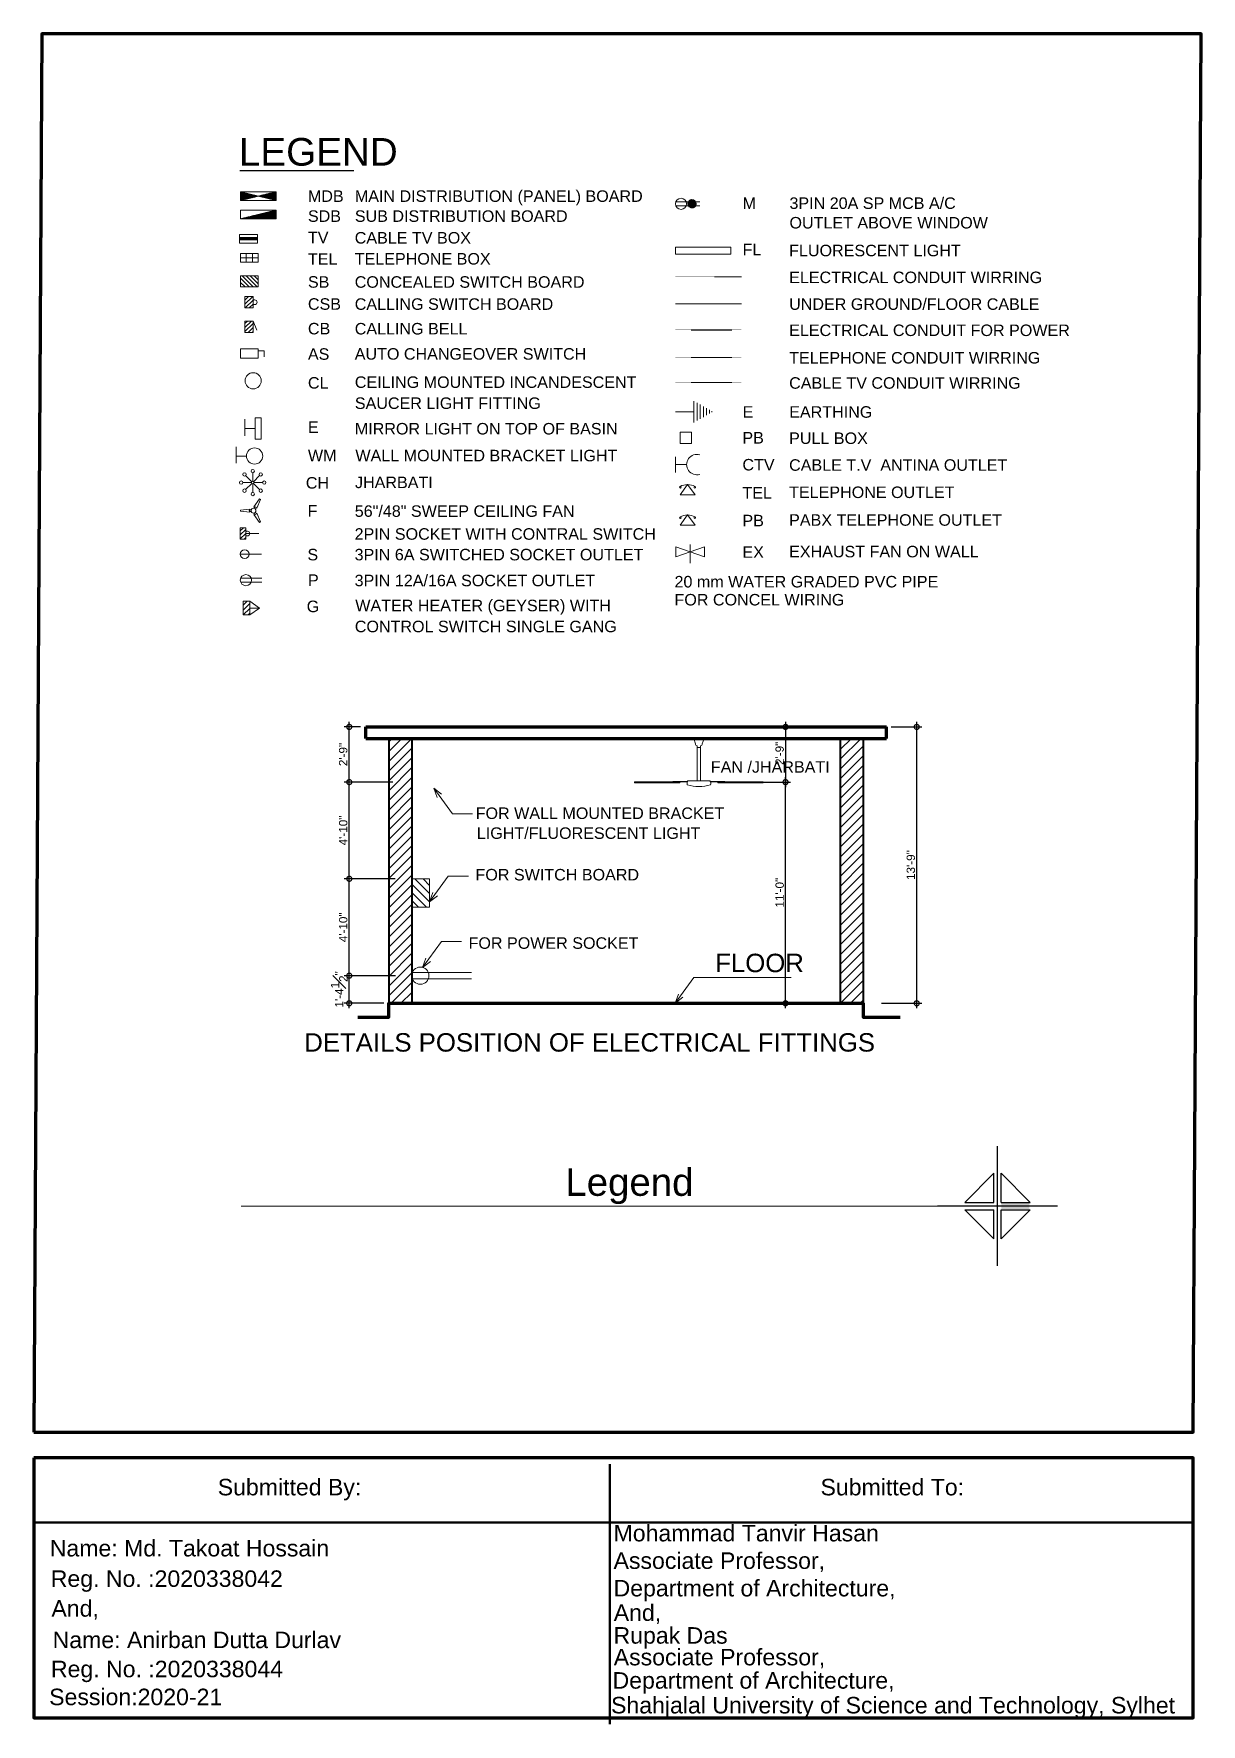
# Model space of a CAD drawing. Header units: inches. Extents: x 4161 to 8381, y 472 to 1500.
# Drawn here: x 4161 to 4858, y 473 to 1484 of the extents above; entities that cross this region are included whole.
import ezdxf

# ---------------------------------------------------------------- set-up
doc = ezdxf.new("R2010")
doc.units = ezdxf.units.IN
doc.header["$MEASUREMENT"] = 0
for name, pattern in [('ACAD_ISO04W100', [30, 24, -3, 0, -3]), ('BORDER', [1.75, 0.5, -0.25, 0.5, -0.25, 0, -0.25]), ('DASHED', [0.75, 0.5, -0.25]), ('PHANTOM2', [1.25, 0.625, -0.125, 0.125, -0.125, 0.125, -0.125])]:
    doc.linetypes.add(name, pattern=pattern)
doc.layers.get('0').update_dxf_attribs({"lineweight": 35})
for name, color, linetype in [('5.Texts', 50, 'Continuous'), ('rod', 252, 'Continuous'), ('tex', 21, 'Continuous')]:
    doc.layers.add(name, color=color, linetype=linetype)
for name, color, linetype, lineweight in [('Box', 7, 'Continuous', 15), ('C-TV.', 4, 'BORDER', 20), ('column', 30, 'Continuous', 70), ('DIM', 8, 'Continuous', 9), ('E- Line', 3, 'DASHED', 20), ('E-Text', 7, 'Continuous', 5), ('E_Elements', 7, 'Continuous', 15), ('E_FITTINGS', 7, 'Continuous', 15), ('Hatch', 7, 'Continuous', 15), ('Paper', 244, 'Continuous', 80), ('Power', 150, 'PHANTOM2', 25), ('Telephone', 6, 'ACAD_ISO04W100', 20), ('TEXT', 5, 'Continuous', 20), ('Wall 05', 7, 'Continuous', 40), ('X_LINE', 7, 'Continuous', 15)]:
    doc.layers.add(name, color=color, linetype=linetype, lineweight=lineweight)
doc.styles.get("Standard").update_dxf_attribs({"font": 'arial.ttf'})
doc.linetypes.add('FENCELINE1', pattern='A,0.25,-0.1,[133,ltypeshp.shx,S=0.1,R=0,X=-0.1,Y=0],-0.1,1', length=1.45)
doc.dimstyles.new('1-4', dxfattribs={"dimtxt": 6, "dimasz": 6, "dimexe": 3, "dimexo": 3, "dimgap": 1, "dimtad": 1, "dimdec": 1, "dimzin": 3, "dimdsep": 46, "dimlunit": 4, "dimtxsty": 'Standard', "dimblk": 'DOTSMALL', "dimcen": 0, "dimdle": 3, "dimadec": 0, "dimazin": 0, "dimtfac": 1, "dimtdec": 1, "dimtofl": 0, "dimtmove": 0, "dimatfit": 3, "dimldrblk": 'DOTSMALL', "dimfxl": 0.18, "dimfrac": 1, "dimtolj": 1, "dimtzin": 0, "dimarcsym": 0})

msp = doc.modelspace()

# ---------------------------------------------------------------- texts
at = {"layer": '5.Texts', "color": 2, "true_color": 0xf1eb1f, "insert": (4402.998, 805.528), "char_height": 16.41918, "attachment_point": 1}
msp.add_mtext_dynamic_manual_height_columns('\\pxqc;Legend', width=227.23537, gutter_width=2.052, heights=[73.14], dxfattribs=at)
at = {"layer": 'E-Text'}
for s, height, p in [('LEGEND', 16.5201, (4283.264, 1404.863)), ('FAN /JHARBATI', 6.88338, (4565.259, 1042.026)), ('FOR WALL MOUNTED BRACKET', 6.88338, (4424.759, 1014.359)), (' LIGHT/FLUORESCENT LIGHT ', 6.88338, (4422.755, 1002.469)), ('FOR SWITCH BOARD', 6.88338, (4424.637, 977.62)), ('FOR POWER SOCKET', 6.88338, (4420.495, 936.757)), ('FLOOR', 11.0134, (4567.881, 922.811)), ('DETAILS POSITION OF ELECTRICAL FITTINGS', 11.01341, (4322.314, 875.325))]:
    msp.add_text(s, height=height, dxfattribs=at).set_placement(p)
at = {"layer": 'E-Text', "linetype": 'Continuous'}
for s, height, p in [('MDB', 6.8834, (4324.509, 1383.213)), ('MAIN DISTRIBUTION (PANEL) BOARD', 6.88338, (4352.543, 1383.213)), ('M', 6.883, (4584.234, 1378.977)), ('3PIN 20A SP MCB A/C ', 6.88338, (4612.243, 1379.013)), ('SDB', 6.8834, (4324.509, 1371.273)), ('SUB DISTRIBUTION BOARD', 6.88338, (4352.543, 1371.273)), ('OUTLET ABOVE WINDOW', 6.88338, (4612.243, 1367.309)), ('TV', 6.8834, (4324.509, 1358.482)), ('CABLE TV BOX', 6.88338, (4352.477, 1358.303)), ('FL', 6.8834, (4584.234, 1351.286)), ('FLUORESCENT LIGHT', 6.88338, (4612.063, 1350.699)), ('TEL', 6.8834, (4324.509, 1345.633)), ('TELEPHONE BOX', 6.88338, (4352.477, 1345.757)), ('SB', 6.8834, (4324.509, 1331.923)), ('CONCEALED SWITCH BOARD', 6.88338, (4352.477, 1331.883)), ('ELECTRICAL CONDUIT WIRRING', 6.88338, (4612.063, 1334.658)), ('CSB', 6.8834, (4324.509, 1318.73)), ('CALLING SWITCH BOARD', 6.88338, (4352.477, 1318.689)), ('UNDER GROUND/FLOOR CABLE', 6.88338, (4612.063, 1318.673)), ('CB', 6.8834, (4324.509, 1304.003)), ('CALLING BELL', 6.88338, (4352.477, 1303.963)), ('ELECTRICAL CONDUIT FOR POWER', 6.88338, (4612.063, 1303.023)), ('AS', 6.8834, (4324.509, 1288.828)), ('AUTO CHANGEOVER SWITCH ', 6.88338, (4352.477, 1288.906)), ('TELEPHONE CONDUIT WIRRING', 6.88338, (4612.063, 1286.584)), ('CL', 6.8834, (4324.509, 1271.597)), ('CEILING MOUNTED INCANDESCENT', 6.88338, (4352.539, 1272.019)), ('CABLE TV CONDUIT WIRRING', 6.88338, (4612.063, 1271.523)), ('SAUCER LIGHT FITTING', 6.88338, (4352.539, 1259.45)), ('E', 6.883, (4584.242, 1254.2)), ('EARTHING', 6.8834, (4612.088, 1254.195)), ('E', 6.883, (4324.482, 1245.065)), ('MIRROR LIGHT ON TOP OF BASIN ', 6.88338, (4352.537, 1244.183)), ('PB', 6.8834, (4584.15, 1238.768)), ('PULL BOX', 6.8834, (4612.04, 1238.516)), ('WM', 6.8834, (4324.509, 1228.184)), ('WALL MOUNTED BRACKET LIGHT ', 6.88338, (4352.866, 1228.143)), ('CTV', 6.8834, (4584.15, 1222.671)), ('CABLE T.V  ANTINA OUTLET', 6.88338, (4612.04, 1222.486)), ('CH', 6.8834, (4323.245, 1211.825)), ('JHARBATI', 6.8834, (4352.63, 1212.114)), ('TEL', 6.8834, (4584.15, 1205.85)), ('TELEPHONE OUTLET', 6.88338, (4612.04, 1206.198)), ('F', 6.883, (4324.301, 1195.097)), ('56"/48" SWEEP CEILING FAN', 6.88338, (4352.497, 1194.949)), ('PB', 6.8834, (4584.15, 1189.284)), ('PABX TELEPHONE OUTLET', 6.88338, (4612.04, 1189.632)), ('2PIN SOCKET WITH CONTRAL SWITCH', 6.88338, (4352.402, 1181.269)), ('S', 6.883, (4324.218, 1168.942)), ('3PIN 6A SWITCHED SOCKET OUTLET', 6.88338, (4352.402, 1168.946)), ('EX', 6.8834, (4584.15, 1170.467)), ('EXHAUST FAN ON WALL', 6.88338, (4612.04, 1170.748)), ('P', 6.883, (4324.553, 1153.654)), ('3PIN 12A/16A SOCKET OUTLET', 6.88338, (4352.413, 1153.471)), ('20 mm WATER GRADED PVC PIPE ', 6.88338, (4543.554, 1152.755)), ('G', 6.883, (4323.767, 1137.987)), ('WATER HEATER (GEYSER) WITH ', 6.88338, (4352.803, 1138.508)), ('FOR CONCEL WIRING', 6.88338, (4543.554, 1141.981)), ('CONTROL SWITCH SINGLE GANG ', 6.88338, (4352.522, 1125.989))]:
    msp.add_text(s, height=height, dxfattribs=at).set_placement(p)

# ---------------------------------------------------------------- blocks, each defined once
blk = doc.blocks.new('FAN')
at = {"layer": 'E_Elements'}
for p, q in [((-23.6, 15.1), (-24.9, 12.9)), ((-24.9, 12.9), (-8.4, 0.9)), ((-5, 6.8), (-23.6, 15.1)), ((-8.4, 0.9), (-7.5, 2.4)), ((-8.3, 4.8), (-5.9, 5.4)), ((-7.6, 2.4), (-8.3, 4.8)), ((-7.5, 2.4), (-5.1, 0.9)), ((-5.8, 5.3), (-5, 6.8)), ((-3.3, 3.9), (-5.8, 5.3)), ((5.8, 5.3), (3.3, 3.9)), ((23.6, 15.1), (5, 6.8)), ((5, 6.8), (5.8, 5.3)), ((5.1, 0.9), (7.5, 2.4)), ((8.3, 4.8), (5.9, 5.4)), ((7.5, 2.4), (8.4, 0.9)), ((7.6, 2.4), (8.3, 4.8)), ((8.4, 0.9), (24.9, 12.9)), ((24.9, 12.9), (23.6, 15.1)), ((-3.4, -7.7), (-1.3, -28)), ((-1.7, -7.7), (-3.4, -7.7)), ((-1.7, -4.8), (-1.7, -7.7)), ((-1.7, -7.8), (0, -9.5)), ((-1.3, -28), (1.3, -28)), ((0, -9.5), (1.7, -7.8)), ((1.3, -28), (3.4, -7.7)), ((1.7, -7.7), (1.7, -4.8)), ((3.4, -7.7), (1.7, -7.7))]:
    blk.add_line(p, q, dxfattribs=at)
for start, end in [(360, 180), (180, 0)]:
    blk.add_arc((0, 0), 5.14, start, end, dxfattribs=at)
blk = doc.blocks.new('A$C59D31952')
at = {"layer": 'E_FITTINGS'}
for p, q in [((18.2, 21.2), (18.2, 0)), ((21.4, 19.4), (21.4, 1.8)), ((24.5, 17.6), (24.5, 3.5)), ((18.2, 10.6), (0, 10.6)), ((27.7, 15.9), (27.7, 5.3)), ((30.8, 14.1), (30.8, 7.1)), ((33.9, 12.4), (33.9, 8.8)), ((36.1, 11.1), (36.1, 10.1))]:
    blk.add_line(p, q, dxfattribs=at)
blk = doc.blocks.new('2')
at = {"layer": 'Hatch', "ltscale": 0.01}
h = blk.add_hatch(dxfattribs=at)
h.set_pattern_fill('ANSI31', color=256, scale=10, style=0)
h.paths.add_polyline_path([(7846.79, 2035.92), (7841.97, 2035.92), (7841.97, 2028.24), (7846.79, 2028.24)])
at = {"layer": 'E_Elements'}
blk.add_lwpolyline([(7841.97, 2028.24), (7846.79, 2028.24), (7846.79, 2035.92), (7841.97, 2035.92)], close=True, dxfattribs=at)
blk = doc.blocks.new('R')
at = {"layer": 'Hatch', "ltscale": 0.01}
h = blk.add_hatch(dxfattribs=at)
h.set_pattern_fill('ANSI31', color=256, scale=10, style=0)
h.set_pattern_definition([(45, (19.9, 0), (-0.88388348, 0.88388348), [])])
h.paths.add_polyline_path([(8246.23, 2143.13), (8246.23, 2148.13), (8242.73, 2148.13), (8242.73, 2143.13)])
at = {"layer": 'E_FITTINGS', "ltscale": 0.01}
blk.add_lwpolyline([(8242.73, 2143.13), (8246.23, 2143.13), (8246.23, 2148.13), (8242.73, 2148.13)], close=True, dxfattribs=at)
blk.add_arc((8246.92, 2145.61), 1.04, 228.18685, 131.81315, dxfattribs=at)
blk = doc.blocks.new('AA')
at = {"layer": 'E_FITTINGS', "ltscale": 0.01}
for p, q in [((7977.13, 2181.41), (7984.88, 2181.41)), ((7979.63, 2183.3), (7979.63, 2179.52)), ((7982.38, 2183.3), (7982.38, 2179.52))]:
    blk.add_line(p, q, dxfattribs=at)
blk.add_lwpolyline([(7977.13, 2179.52), (7984.88, 2179.52), (7984.88, 2183.3), (7977.13, 2183.3)], close=True, dxfattribs=at)
blk = doc.blocks.new('SSS')
at = {"layer": 'E_FITTINGS'}
blk.add_blockref('AA', (0, 0), dxfattribs=at)
blk = doc.blocks.new('6')
at = {"layer": 'E_FITTINGS', "ltscale": 0.01}
h = blk.add_hatch(dxfattribs=at)
h.set_pattern_fill('ANSI31', color=256, style=0)
h.paths.add_polyline_path([(7849.78, 2139.11), (7857.52, 2137.21), (7857.52, 2141)])
h.paths.add_polyline_path([(7842.03, 2141), (7842.03, 2137.21), (7849.78, 2139.11)])
for p, q in [((7842.03, 2137.21), (7857.52, 2141)), ((7842.03, 2141), (7857.52, 2137.21))]:
    blk.add_line(p, q, dxfattribs=at)
blk.add_lwpolyline([(7842.03, 2137.21), (7857.52, 2137.21), (7857.52, 2141), (7842.03, 2141)], close=True, dxfattribs=at)
blk = doc.blocks.new('A$C50C60B13')
at = {"layer": 'E_Elements'}
for p, q in [((0, 6.1), (0, 0)), ((24.9, 6.1), (0, 0)), ((0, 6.1), (24.9, 6.1)), ((0.1, 0), (0.1, 0)), ((0.2, 0), (0.3, 0.1)), ((0.4, 0), (0.6, 0.1)), ((0.6, 0), (0.8, 0.2)), ((0.8, 0), (1, 0.3)), ((0.9, 0), (1.3, 0.3)), ((1.1, 0), (1.5, 0.4)), ((1.3, 0), (1.7, 0.4)), ((1.5, 0), (2, 0.5)), ((1.7, 0), (2.2, 0.5)), ((1.8, 0), (2.4, 0.6)), ((2, 0), (2.7, 0.7)), ((2.2, 0), (2.9, 0.7)), ((2.4, 0), (3.1, 0.8)), ((2.5, 0), (3.4, 0.8)), ((2.7, 0), (3.6, 0.9)), ((2.9, 0), (3.8, 0.9)), ((3.1, 0), (4.1, 1)), ((3.2, 0), (4.3, 1.1)), ((3.4, 0), (4.5, 1.1)), ((3.6, 0), (4.8, 1.2)), ((3.8, 0), (5, 1.2)), ((4, 0), (5.2, 1.3)), ((4.1, 0), (5.5, 1.3)), ((4.3, 0), (5.7, 1.4)), ((4.5, 0), (5.9, 1.5)), ((4.7, 0), (6.2, 1.5)), ((4.8, 0), (6.4, 1.6)), ((5, 0), (6.6, 1.6)), ((5.2, 0), (6.9, 1.7)), ((5.4, 0), (7.1, 1.7)), ((5.5, 0), (7.3, 1.8)), ((5.7, 0), (7.6, 1.9)), ((5.9, 0), (7.8, 1.9)), ((6.1, 0), (8, 2)), ((6.3, 0), (8.3, 2)), ((6.4, 0), (8.5, 2.1)), ((6.6, 0), (8.7, 2.1)), ((6.8, 0), (9, 2.2)), ((7, 0), (9.2, 2.3)), ((7.1, 0), (9.4, 2.3)), ((7.3, 0), (9.7, 2.4)), ((7.5, 0), (9.9, 2.4)), ((7.7, 0), (10.1, 2.5)), ((7.8, 0), (10.4, 2.5)), ((8, 0), (10.6, 2.6)), ((8.2, 0), (10.9, 2.7)), ((8.4, 0), (11.1, 2.7)), ((8.6, 0), (11.3, 2.8)), ((8.7, 0), (11.6, 2.8)), ((8.9, 0), (11.8, 2.9)), ((9.1, 0), (12, 2.9)), ((9.3, 0), (12.3, 3)), ((9.4, 0), (12.5, 3.1)), ((9.6, 0), (12.7, 3.1)), ((9.8, 0), (13, 3.2)), ((10, 0), (13.2, 3.2)), ((10.1, 0), (13.4, 3.3)), ((10.3, 0), (13.7, 3.3)), ((10.5, 0), (13.9, 3.4)), ((10.7, 0), (14.1, 3.5)), ((10.8, 0), (14.4, 3.5)), ((11, 0), (14.6, 3.6)), ((11.2, 0), (14.8, 3.6)), ((11.4, 0), (15.1, 3.7)), ((11.6, 0), (15.3, 3.7)), ((11.7, 0), (15.5, 3.8)), ((11.9, 0), (15.8, 3.9)), ((12.1, 0), (16, 3.9)), ((12.3, 0), (16.2, 4)), ((12.4, 0), (16.5, 4)), ((12.6, 0), (16.7, 4.1)), ((12.8, 0), (16.9, 4.1)), ((13, 0), (17.2, 4.2)), ((13.1, 0), (17.4, 4.3)), ((13.3, 0), (17.6, 4.3)), ((13.5, 0), (17.9, 4.4)), ((13.7, 0), (18.1, 4.4)), ((13.9, 0), (18.3, 4.5)), ((14, 0), (18.6, 4.5)), ((14.2, 0), (18.8, 4.6)), ((14.4, 0), (19, 4.7)), ((14.6, 0), (19.3, 4.7)), ((14.7, 0), (19.5, 4.8)), ((14.9, 0), (19.7, 4.8)), ((15.1, 0), (20, 4.9)), ((15.3, 0), (20.2, 4.9)), ((15.4, 0), (20.4, 5)), ((15.6, 0), (20.7, 5.1)), ((15.8, 0), (20.9, 5.1)), ((16, 0), (21.1, 5.2)), ((16.2, 0), (21.4, 5.2)), ((16.3, 0), (21.6, 5.3)), ((16.5, 0), (21.8, 5.3)), ((16.7, 0), (22.1, 5.4)), ((16.9, 0), (22.3, 5.5)), ((17, 0), (22.6, 5.5)), ((17.2, 0), (22.8, 5.6)), ((17.4, 0), (23, 5.6)), ((17.6, 0), (23.3, 5.7)), ((17.7, 0), (23.5, 5.7)), ((17.9, 0), (23.7, 5.8)), ((18.1, 0), (24, 5.9)), ((18.3, 0), (24.2, 5.9)), ((18.5, 0), (24.4, 6)), ((18.6, 0), (24.7, 6)), ((18.8, 0), (24.9, 6.1)), ((19, 0), (24.9, 5.9)), ((19.2, 0), (24.9, 5.7)), ((19.3, 0), (24.9, 5.5)), ((19.5, 0), (24.9, 5.4)), ((19.7, 0), (24.9, 5.2)), ((19.9, 0), (24.9, 5)), ((20, 0), (24.9, 4.8)), ((20.2, 0), (24.9, 4.7)), ((20.4, 0), (24.9, 4.5)), ((20.6, 0), (24.9, 4.3)), ((20.7, 0), (24.9, 4.1)), ((20.9, 0), (24.9, 4)), ((21.1, 0), (24.9, 3.8)), ((21.3, 0), (24.9, 3.6)), ((21.5, 0), (24.9, 3.4)), ((21.6, 0), (24.9, 3.3)), ((21.8, 0), (24.9, 3.1)), ((22, 0), (24.9, 2.9)), ((22.2, 0), (24.9, 2.7)), ((22.3, 0), (24.9, 2.5)), ((22.5, 0), (24.9, 2.4)), ((22.7, 0), (24.9, 2.2)), ((22.9, 0), (24.9, 2)), ((23, 0), (24.9, 1.8)), ((23.2, 0), (24.9, 1.7)), ((23.4, 0), (24.9, 1.5)), ((23.6, 0), (24.9, 1.3)), ((23.8, 0), (24.9, 1.1)), ((23.9, 0), (24.9, 1)), ((24.1, 0), (24.9, 0.8)), ((24.3, 0), (24.9, 0.6)), ((24.5, 0), (24.9, 0.4)), ((24.6, 0), (24.9, 0.2)), ((24.8, 0), (24.9, 0.1)), ((24.9, 6.1), (24.9, 0)), ((0, 0), (24.9, 0))]:
    blk.add_line(p, q, dxfattribs=at)
blk = doc.blocks.new('DD')
at = {"layer": 'E_FITTINGS', "ltscale": 0.01}
h = blk.add_hatch(dxfattribs=at)
h.set_pattern_fill('ANSI31', color=256, style=0)
h.set_pattern_definition([(45, (0, 8.89151), (-0.0883883476, 0.0883883476), [])])
h.paths.add_polyline_path([(7984.88, 2190), (7984.88, 2191.05), (7977.13, 2191.05), (7977.13, 2190)])
for p, q in [((7977.13, 2191.05), (7984.88, 2191.05)), ((7977.13, 2190), (7984.88, 2190))]:
    blk.add_line(p, q, dxfattribs=at)
blk.add_lwpolyline([(7977.13, 2188.63), (7984.88, 2188.63), (7984.88, 2192.42), (7977.13, 2192.42)], close=True, dxfattribs=at)
blk = doc.blocks.new('l')
at = {"layer": 'Hatch', "ltscale": 0.01}
h = blk.add_hatch(dxfattribs=at)
h.set_pattern_fill('ANSI31', color=256, scale=10, style=0)
h.set_pattern_definition([(45, (-245.7583, -15.9394), (-0.88388348, 0.88388348), [])])
h.paths.add_polyline_path([(7980.58, 2127.19), (7980.58, 2132.19), (7977.08, 2132.19), (7977.08, 2127.19)])
at = {"layer": 'E_FITTINGS', "ltscale": 0.01}
blk.add_line((7980.58, 2132.19), (7982.15, 2128.25), dxfattribs=at)
blk.add_lwpolyline([(7977.08, 2127.19), (7980.58, 2127.19), (7980.58, 2132.19), (7977.08, 2132.19)], close=True, dxfattribs=at)
blk = doc.blocks.new('B')
at = {"layer": 'E_FITTINGS'}
for p, q in [((7977.08, 1845.04), (7977.08, 1851.9)), ((7981.95, 1848.47), (7977.08, 1848.47))]:
    blk.add_line(p, q, dxfattribs=at)
blk.add_arc((7986.38, 1848.47), 4.44, 73.32518, 286.67482, dxfattribs=at)
blk = doc.blocks.new('111111')
at = {"layer": 'Hatch', "ltscale": 0.01}
h = blk.add_hatch(dxfattribs=at)
h.set_pattern_fill('ANSI31', color=256, scale=10, style=0)
h.set_pattern_definition([(45, (-221.8773, 726.0358), (-0.88388348, 0.88388348), [])])
h.paths.add_polyline_path([(8000.96, 2869.16), (8003.3, 2869.16), (8003.3, 2874.16), (8000.96, 2874.16)])
at = {"layer": 'E_FITTINGS', "ltscale": 4}
blk.add_line((8003.3, 2871.66), (8009.07, 2871.66), dxfattribs=at)
at = {"layer": 'E_FITTINGS', "ltscale": 0.01}
blk.add_lwpolyline([(8000.96, 2869.16), (8003.3, 2869.16), (8003.3, 2874.16), (8000.96, 2874.16)], close=True, dxfattribs=at)
blk.add_arc((8003.99, 2871.64), 1.04, 228.18685, 131.81315, dxfattribs=at)
blk = doc.blocks.new('111111111111')
at = {"layer": 'E_FITTINGS'}
blk.add_line((8000.96, 2862.71), (8010.23, 2862.71), dxfattribs=at)
blk.add_circle((8002.86, 2862.71), 1.9, dxfattribs=at)
blk = doc.blocks.new('1111111111111111')
at = {"layer": 'E_FITTINGS', "ltscale": 3}
for p, q in [((8001.12, 2853.82), (8010.23, 2853.82)), ((8001.12, 2852.1), (8010.23, 2852.1))]:
    blk.add_line(p, q, dxfattribs=at)
blk.add_circle((8003.38, 2852.96), 2.42, dxfattribs=at)
blk = doc.blocks.new('11111111111111111111')
at = {"layer": 'E_FITTINGS', "ltscale": 0.01}
for p, q in [((8001.12, 2842.19), (8011.51, 2842.19)), ((8001.12, 2840.46), (8011.51, 2840.46))]:
    blk.add_line(p, q, dxfattribs=at)
at = {"layer": 'E_FITTINGS'}
for p, q in [((8006.34, 2841.22), (8007.31, 2842.19)), ((8006.34, 2841.33), (8007.2, 2842.19)), ((8006.35, 2841.12), (8007.42, 2842.19)), ((8006.35, 2841.44), (8007.09, 2842.19)), ((8006.36, 2841.56), (8006.98, 2842.19)), ((8006.37, 2841.02), (8007.53, 2842.19)), ((8006.38, 2840.93), (8007.64, 2842.19)), ((8006.38, 2841.7), (8006.87, 2842.19)), ((8006.41, 2840.84), (8007.75, 2842.19)), ((8006.42, 2841.85), (8006.76, 2842.19)), ((8006.43, 2840.76), (8007.86, 2842.19)), ((8006.46, 2840.67), (8007.97, 2842.19)), ((8006.48, 2842.02), (8006.65, 2842.19)), ((8006.49, 2840.6), (8008.08, 2842.19)), ((8006.53, 2840.52), (8008.19, 2842.19)), ((8006.57, 2840.45), (8006.58, 2840.46)), ((8006.58, 2840.46), (8008.3, 2842.19)), ((8006.6, 2842.25), (8007.21, 2842.86)), ((8006.61, 2840.38), (8006.69, 2840.46)), ((8006.65, 2842.19), (8007.44, 2842.98)), ((8006.65, 2840.31), (8006.8, 2840.46)), ((8006.69, 2840.46), (8008.42, 2842.19)), ((8006.7, 2840.25), (8006.91, 2840.46)), ((8006.75, 2840.19), (8007.02, 2840.46)), ((8006.76, 2842.19), (8007.61, 2843.04)), ((8006.8, 2840.46), (8008.53, 2842.19)), ((8006.8, 2840.13), (8007.13, 2840.46)), ((8006.85, 2840.07), (8007.24, 2840.46)), ((8006.87, 2842.19), (8007.76, 2843.08)), ((8006.91, 2840.46), (8008.64, 2842.19)), ((8006.91, 2840.01), (8007.35, 2840.46)), ((8006.96, 2839.96), (8007.46, 2840.46)), ((8006.98, 2842.19), (8007.9, 2843.1)), ((8007.02, 2840.46), (8008.75, 2842.19)), ((8007.02, 2839.91), (8007.57, 2840.46)), ((8007.09, 2842.19), (8008.02, 2843.11)), ((8007.09, 2839.86), (8007.68, 2840.46)), ((8007.13, 2840.46), (8008.86, 2842.19)), ((8007.15, 2839.82), (8007.79, 2840.46)), ((8007.2, 2842.19), (8008.13, 2843.12)), ((8007.22, 2839.78), (8007.9, 2840.46)), ((8007.24, 2840.46), (8008.97, 2842.19)), ((8007.29, 2839.74), (8008.01, 2840.46)), ((8007.31, 2842.19), (8008.24, 2843.12)), ((8007.35, 2840.46), (8009.08, 2842.19)), ((8007.37, 2839.7), (8008.12, 2840.46)), ((8007.42, 2842.19), (8008.34, 2843.11)), ((8007.44, 2839.67), (8008.23, 2840.46)), ((8007.46, 2840.46), (8009.19, 2842.19)), ((8007.52, 2839.63), (8008.34, 2840.46)), ((8007.53, 2842.19), (8008.44, 2843.09)), ((8007.57, 2840.46), (8009.3, 2842.19)), ((8007.6, 2839.61), (8008.46, 2840.46)), ((8007.64, 2842.19), (8008.53, 2843.07)), ((8007.68, 2840.46), (8009.41, 2842.19)), ((8007.69, 2839.58), (8008.57, 2840.46)), ((8007.75, 2842.19), (8008.62, 2843.05)), ((8007.78, 2839.56), (8008.68, 2840.46)), ((8007.79, 2840.46), (8009.52, 2842.19)), ((8007.86, 2842.19), (8008.7, 2843.03)), ((8007.87, 2839.54), (8008.79, 2840.46)), ((8007.9, 2840.46), (8009.63, 2842.19)), ((8007.97, 2842.19), (8008.79, 2843)), ((8007.97, 2839.53), (8008.9, 2840.46)), ((8008.01, 2840.46), (8009.72, 2842.17)), ((8008.08, 2842.19), (8008.86, 2842.97)), ((8008.08, 2839.53), (8009.01, 2840.46)), ((8008.12, 2840.46), (8009.76, 2842.09)), ((8008.19, 2842.19), (8008.94, 2842.93)), ((8008.19, 2839.53), (8009.12, 2840.46)), ((8008.23, 2840.46), (8009.79, 2842.02)), ((8008.3, 2842.19), (8009.01, 2842.89)), ((8008.3, 2839.53), (8009.23, 2840.46)), ((8008.34, 2840.46), (8009.83, 2841.94)), ((8008.42, 2842.19), (8009.08, 2842.85)), ((8008.43, 2839.55), (8009.34, 2840.46)), ((8008.46, 2840.46), (8009.85, 2841.86)), ((8008.53, 2842.19), (8009.15, 2842.81)), ((8008.57, 2840.46), (8009.88, 2841.77)), ((8008.57, 2839.58), (8009.45, 2840.46)), ((8008.64, 2842.19), (8009.21, 2842.76)), ((8008.68, 2840.46), (8009.9, 2841.68)), ((8008.73, 2839.62), (8009.56, 2840.46)), ((8008.75, 2842.19), (8009.27, 2842.71)), ((8008.79, 2840.46), (8009.92, 2841.59)), ((8008.86, 2842.19), (8009.33, 2842.66)), ((8008.9, 2840.46), (8009.93, 2841.49)), ((8008.91, 2839.7), (8009.67, 2840.46)), ((8008.97, 2842.19), (8009.39, 2842.61)), ((8009.01, 2840.46), (8009.93, 2841.38)), ((8009.08, 2842.19), (8009.45, 2842.55)), ((8009.12, 2840.46), (8009.93, 2841.27)), ((8009.18, 2839.86), (8009.6, 2840.28)), ((8009.19, 2842.19), (8009.5, 2842.5)), ((8009.23, 2840.46), (8009.93, 2841.16)), ((8009.3, 2842.19), (8009.55, 2842.43)), ((8009.34, 2840.46), (8009.91, 2841.03)), ((8009.41, 2842.19), (8009.6, 2842.37)), ((8009.45, 2840.46), (8009.88, 2840.89)), ((8009.52, 2842.19), (8009.64, 2842.31)), ((8009.56, 2840.46), (8009.84, 2840.73)), ((8009.63, 2842.19), (8009.68, 2842.24)), ((8009.67, 2840.46), (8009.76, 2840.55))]:
    blk.add_line(p, q, dxfattribs=at)
at = {"layer": 'E_FITTINGS', "ltscale": 0.01}
blk.add_circle((8003.38, 2841.32), 2.42, dxfattribs=at)
at = {"layer": 'E_FITTINGS'}
blk.add_circle((8008.14, 2841.32), 1.8, dxfattribs=at)
blk = doc.blocks.new('123')
at = {"layer": 'E_FITTINGS', "color": 6, "ltscale": 4}
blk.add_lwpolyline([(17747.18, -2048.76), (17742.68, -2045.53), (17747.18, -2042.3), (17747.18, -2048.76)], dxfattribs=at)
for centre in [(17743.86, -2042.39), (17743.86, -2048.67)]:
    blk.add_circle(centre, 0.345, dxfattribs=at)
blk.add_arc((17749.25, -2045.53), 6.57, 150.53635, 209.46365, dxfattribs=at)
blk = doc.blocks.new('12211')
at = {"layer": 'E_FITTINGS', "color": 1, "ltscale": 4}
blk.add_lwpolyline([(17747.18, -2058.24), (17742.68, -2055), (17747.18, -2051.77), (17747.18, -2058.24)], dxfattribs=at)
for centre in [(17743.86, -2051.86), (17743.86, -2058.14)]:
    blk.add_circle(centre, 0.345, dxfattribs=at)
blk.add_arc((17749.25, -2055), 6.57, 150.53635, 209.46365, dxfattribs=at)
blk = doc.blocks.new('T')
at = {"layer": 'E_FITTINGS', "ltscale": 4}
for p, q in [((7984.5, 1865), (7980.2, 1869.3)), ((7985.1, 1865.2), (7985.1, 1871.3)), ((7985.6, 1865), (7989.9, 1869.3)), ((7978.2, 1864.4), (7984.3, 1864.4)), ((7980.2, 1859.6), (7984.5, 1863.9)), ((7985.1, 1857.6), (7985.1, 1863.7)), ((7989.9, 1859.6), (7985.6, 1863.9)), ((7985.8, 1864.4), (7991.9, 1864.4))]:
    blk.add_line(p, q, dxfattribs=at)
for centre, radius in [((7979.4, 1870.1), 1.17), ((7985.1, 1872.4), 1.17), ((7990.7, 1870.1), 1.17), ((7977.1, 1864.4), 1.17), ((7979.4, 1858.8), 1.17), ((7985.1, 1856.4), 1.17), ((7985.1, 1864.4), 0.78), ((7990.7, 1858.8), 1.17), ((7993.1, 1864.4), 1.17)]:
    blk.add_circle(centre, radius, dxfattribs=at)
blk = doc.blocks.new('_DotSmall')
at = {"color": 0, "linetype": 'ByBlock', "const_width": 0.5}
blk.add_lwpolyline([(-0.0625, 0, 1), (0.0625, 0, 1)], format="xyb", close=True, dxfattribs=at)
blk = doc.blocks.new('*D116')
at = {"layer": 'Defpoints', "color": 0, "transparency": 16777216}
for p in [(4349.2, 978.6), (4379.6, 978.6), (4379.9, 920.7)]:
    blk.add_point(p, dxfattribs=at)
at = {"layer": 'DIM', "color": 0, "lineweight": -2, "transparency": 16777216}
for p, q in [((4349.2, 917.7), (4349.2, 981.6)), ((4376.6, 978.6), (4346.2, 978.6)), ((4376.9, 920.7), (4346.2, 920.7))]:
    blk.add_line(p, q, dxfattribs=at)
at = {"layer": 'DIM', "color": 0, "lineweight": -2, "transparency": 16777216, "xscale": 6, "yscale": 6, "zscale": 6}
for p, rotation in [((4349.2, 978.6), 90), ((4349.2, 920.7), 270)]:
    blk.add_blockref('_DotSmall', p, dxfattribs=dict(at, rotation=rotation))
at = {"layer": 'DIM', "color": 0, "transparency": 16777216, "insert": (4345.6, 949.6), "char_height": 5, "attachment_point": 5, "rotation": 90}
blk.add_mtext('\\A1;4\'-10"', dxfattribs=at)
blk = doc.blocks.new('*D117')
at = {"layer": 'Defpoints', "color": 0, "transparency": 16777216}
for p in [(4349.2, 920.7), (4379.9, 920.7), (4372.8, 904.2)]:
    blk.add_point(p, dxfattribs=at)
at = {"layer": 'DIM', "color": 0, "lineweight": -2, "transparency": 16777216}
for p, q in [((4376.9, 920.7), (4346.2, 920.7)), ((4349.2, 901.2), (4349.2, 923.7)), ((4369.8, 904.2), (4346.2, 904.2))]:
    blk.add_line(p, q, dxfattribs=at)
at = {"layer": 'DIM', "color": 0, "lineweight": -2, "transparency": 16777216, "xscale": 6, "yscale": 6, "zscale": 6}
for p, rotation in [((4349.2, 920.7), 90), ((4349.2, 904.2), 270)]:
    blk.add_blockref('_DotSmall', p, dxfattribs=dict(at, rotation=rotation))
at = {"layer": 'DIM', "color": 0, "transparency": 16777216, "insert": (4343.2, 912.5), "char_height": 5, "attachment_point": 5, "rotation": 90}
blk.add_mtext('\\A1;1\'-4{\\H1x;\\S1#2;}"', dxfattribs=at)
blk = doc.blocks.new('A$C36525D1D')
at = {"layer": 'E_FITTINGS', "ltscale": 3}
for p, q in [((0.24, 5.05), (25.87, 5.05)), ((0.24, 2.39), (25.87, 2.39))]:
    blk.add_line(p, q, dxfattribs=at)
blk.add_circle((3.72, 3.72), 3.72, dxfattribs=at)
blk = doc.blocks.new('*D118')
at = {"layer": 'Defpoints', "color": 0, "transparency": 16777216}
for p in [(4349.2, 1036.4), (4378.2, 1036.4), (4379.6, 978.6)]:
    blk.add_point(p, dxfattribs=at)
at = {"layer": 'DIM', "color": 0, "lineweight": -2, "transparency": 16777216}
for p, q in [((4375.2, 1036.4), (4346.2, 1036.4)), ((4349.2, 975.6), (4349.2, 1039.4)), ((4376.6, 978.6), (4346.2, 978.6))]:
    blk.add_line(p, q, dxfattribs=at)
at = {"layer": 'DIM', "color": 0, "lineweight": -2, "transparency": 16777216, "xscale": 6, "yscale": 6, "zscale": 6}
for p, rotation in [((4349.2, 1036.4), 90), ((4349.2, 978.6), 270)]:
    blk.add_blockref('_DotSmall', p, dxfattribs=dict(at, rotation=rotation))
at = {"layer": 'DIM', "color": 0, "transparency": 16777216, "insert": (4345.6, 1007.5), "char_height": 5, "attachment_point": 5, "rotation": 90}
blk.add_mtext('\\A1;4\'-10"', dxfattribs=at)
blk = doc.blocks.new('*D119')
at = {"layer": 'Defpoints', "color": 0, "transparency": 16777216}
for p in [(4349.2, 1069.4), (4359, 1069.4), (4378.2, 1036.4)]:
    blk.add_point(p, dxfattribs=at)
at = {"layer": 'DIM', "color": 0, "lineweight": -2, "transparency": 16777216}
for p, q in [((4349.2, 1033.4), (4349.2, 1072.4)), ((4356, 1069.4), (4346.2, 1069.4)), ((4375.2, 1036.4), (4346.2, 1036.4))]:
    blk.add_line(p, q, dxfattribs=at)
at = {"layer": 'DIM', "color": 0, "lineweight": -2, "transparency": 16777216, "xscale": 6, "yscale": 6, "zscale": 6}
for p, rotation in [((4349.2, 1069.4), 90), ((4349.2, 1036.4), 270)]:
    blk.add_blockref('_DotSmall', p, dxfattribs=dict(at, rotation=rotation))
at = {"layer": 'DIM', "color": 0, "transparency": 16777216, "insert": (4345.6, 1052.9), "char_height": 5, "attachment_point": 5, "rotation": 90}
blk.add_mtext('\\A1;2\'-9"', dxfattribs=at)
blk = doc.blocks.new('A$C79830561')
at = {"layer": 'E_FITTINGS'}
for p, q in [((19.72, 1.57), (0.17, 1.57)), ((22.92, 1.97), (0.2, 1.97)), ((16.9, 2.17), (23.02, 2.17)), ((19.72, 1.97), (19.72, 1.57)), ((32.79, 2.36), (23.15, 2.36)), ((39.04, 2.17), (32.92, 2.17)), ((33.02, 1.97), (55.75, 1.97)), ((36.23, 1.97), (36.23, 1.57)), ((36.23, 1.57), (55.77, 1.57))]:
    blk.add_line(p, q, dxfattribs=at)
for centre, radius, start, end in [((0.2, 1.77), 0.201, 91.21252, 277.87161), ((16.89, 1.94), 0.226, 88.58064, 173.35508), ((24.39, 1.38), 1.57, 141.59537, 204.39537), ((27.97, 15.6), 15.69, 251.33494, 288.66506), ((31.56, 1.38), 1.57, 335.60463, 38.40463), ((31.56, 1.38), 1.57, 335.60463, 38.40463), ((39.05, 1.94), 0.226, 6.64492, 91.41936), ((55.74, 1.77), 0.201, 262.12839, 88.78748)]:
    blk.add_arc(centre, radius, start, end, dxfattribs=at)
blk = doc.blocks.new('A$C41E3285E')
at = {"layer": 'E_FITTINGS'}
for p, q in [((0, 12.29), (7.71, 12.29)), ((0, 0), (0, 12.29)), ((7.71, 0), (7.71, 12.29)), ((0, 0), (7.71, 0))]:
    blk.add_line(p, q, dxfattribs=at)
at = {"layer": 'X_LINE'}
for p, q in [((7.71, 2.32), (0, 10.03)), ((7.71, 5.9), (1.32, 12.29)), ((7.71, 9.49), (4.91, 12.29)), ((6.44, 0), (0, 6.44)), ((2.86, 0), (0, 2.86))]:
    blk.add_line(p, q, dxfattribs=at)
blk = doc.blocks.new('*D120')
at = {"layer": 'Defpoints', "color": 0, "transparency": 16777216}
for p in [(4670.1, 1069.4), (4688.3, 1069.4), (4664.2, 904.2)]:
    blk.add_point(p, dxfattribs=at)
at = {"layer": 'DIM', "color": 0, "lineweight": -2, "transparency": 16777216}
for p, q in [((4688.3, 901.2), (4688.3, 1072.4)), ((4673.1, 1069.4), (4691.3, 1069.4)), ((4667.2, 904.2), (4691.3, 904.2))]:
    blk.add_line(p, q, dxfattribs=at)
at = {"layer": 'DIM', "color": 0, "lineweight": -2, "transparency": 16777216, "xscale": 6, "yscale": 6, "zscale": 6}
for p, rotation in [((4688.3, 1069.4), 90), ((4688.3, 904.2), 270)]:
    blk.add_blockref('_DotSmall', p, dxfattribs=dict(at, rotation=rotation))
at = {"layer": 'DIM', "color": 0, "transparency": 16777216, "insert": (4684.8, 986.8), "char_height": 5, "attachment_point": 5, "rotation": 90}
blk.add_mtext('\\A1;13\'-9"', dxfattribs=at)
blk = doc.blocks.new('*D121')
at = {"layer": 'Defpoints', "color": 0, "transparency": 16777216}
for p in [(4596.9, 1036.4), (4609.9, 1036.4), (4591.3, 904.2)]:
    blk.add_point(p, dxfattribs=at)
at = {"layer": 'DIM', "color": 0, "lineweight": -2, "transparency": 16777216}
for p, q in [((4599.9, 1036.4), (4612.9, 1036.4)), ((4609.9, 901.2), (4609.9, 1039.4)), ((4594.3, 904.2), (4612.9, 904.2))]:
    blk.add_line(p, q, dxfattribs=at)
at = {"layer": 'DIM', "color": 0, "lineweight": -2, "transparency": 16777216, "xscale": 6, "yscale": 6, "zscale": 6}
for p, rotation in [((4609.9, 1036.4), 90), ((4609.9, 904.2), 270)]:
    blk.add_blockref('_DotSmall', p, dxfattribs=dict(at, rotation=rotation))
at = {"layer": 'DIM', "color": 0, "transparency": 16777216, "insert": (4606.4, 970.3), "char_height": 5, "attachment_point": 5, "rotation": 90}
blk.add_mtext('\\A1;11\'-0"', dxfattribs=at)
blk = doc.blocks.new('*D122')
at = {"layer": 'Defpoints', "color": 0, "transparency": 16777216}
for p in [(4591.3, 1069.4), (4591.3, 1036.4), (4609.9, 1036.4)]:
    blk.add_point(p, dxfattribs=at)
at = {"layer": 'DIM', "color": 0, "lineweight": -2, "transparency": 16777216}
for p, q in [((4609.9, 1072.4), (4609.9, 1033.4)), ((4594.3, 1069.4), (4612.9, 1069.4)), ((4594.3, 1036.4), (4612.9, 1036.4))]:
    blk.add_line(p, q, dxfattribs=at)
at = {"layer": 'DIM', "color": 0, "lineweight": -2, "transparency": 16777216, "xscale": 6, "yscale": 6, "zscale": 6}
for p, rotation in [((4609.9, 1069.4), 90), ((4609.9, 1036.4), 270)]:
    blk.add_blockref('_DotSmall', p, dxfattribs=dict(at, rotation=rotation))
at = {"layer": 'DIM', "color": 0, "transparency": 16777216, "insert": (4606.4, 1053.6), "char_height": 5, "attachment_point": 5, "rotation": 90}
blk.add_mtext('\\A1;2\'-9"', dxfattribs=at)
blk = doc.blocks.new('O88')
at = {"layer": 'Hatch', "ltscale": 0.01}
h = blk.add_hatch(dxfattribs=at)
h.set_pattern_fill('ANSI31', color=256, scale=12, style=0)
h.set_pattern_definition([(45, (-7797.0926, -7482.024), (-1.06066017, 1.06066017), [])])
h.paths.add_polyline_path([(2070.31, -4910.27), (2073.12, -4910.27), (2073.12, -4904.27), (2070.31, -4904.27)])
at = {"layer": 'E_FITTINGS', "ltscale": 4}
blk.add_line((2073.12, -4907.27), (2077.38, -4907.27), dxfattribs=at)
at = {"layer": 'E_FITTINGS', "ltscale": 0.01}
blk.add_lwpolyline([(2070.31, -4910.27), (2073.12, -4910.27), (2073.12, -4904.27), (2070.31, -4904.27)], close=True, dxfattribs=at)
blk.add_lwpolyline([(2073.12, -4904.27), (2077.38, -4907.27), (2073.12, -4910.27)], dxfattribs=at)
blk = doc.blocks.new('ewet')
at = {"layer": 'E_FITTINGS'}
for points in [[(-21496.39, -93659.53), (-21496.39, -93659.53), (-21496.39, -93659.53), (-21496.39, -93659.53), (-21496.39, -93659.53), (-21500.84, -93659.53), (-21500.84, -93655.48), (-21500.84, -93662.7)], [(-21496.39, -93659.53), (-21496.39, -93659.53)]]:
    blk.add_lwpolyline(points, dxfattribs=at)
blk.add_circle((-21492.86, -93659.53), 3.52, dxfattribs=at)
blk = doc.blocks.new('north')
blk.add_hatch(color=253).paths.add_polyline_path([(-2, 1.5), (-2, -1.5), (-17.05, -1.5), (-17.05, 1.5)])
at = {"color": 253}
for p, q in [((0, -32.08), (0, 32.08)), ((-17.55, 2), (-2, 17.55)), ((-2, 2), (-2, 17.55)), ((2, 2), (2, 17.55)), ((17.55, 2), (2, 17.55)), ((-32.08, 0), (32.08, 0)), ((-2, 2), (-17.55, 2)), ((17.55, 2), (2, 2)), ((-2, -2), (-17.55, -2)), ((-2, -17.55), (-17.55, -2)), ((-2, -17.55), (-2, -2)), ((2, -17.55), (2, -2)), ((17.55, -2), (2, -2)), ((17.55, -2), (2, -17.55))]:
    blk.add_line(p, q, dxfattribs=at)
blk = doc.blocks.new('A$C7D5710E3')
at = {"layer": 'rod', "xscale": 1.59375, "yscale": 1.59375, "zscale": 1.59375}
blk.add_blockref('north', (92.6, -23.7), dxfattribs=at)
blk = doc.blocks.new('Symbol')
at = {"ltscale": 0.5}
blk.add_line((-20931.9, -93873.8), (-20515.8, -93873.8), dxfattribs=at)
at = {"layer": 'tex', "color": 253, "ltscale": 0.5, "xscale": -0.6999999999970897, "yscale": 0.6999999999970897, "zscale": 0.7}
blk.add_blockref('A$C7D5710E3', (-20415.2, -93857.2), dxfattribs=at)
blk = doc.blocks.new('Title Box 2.0')
at = {"lineweight": 50, "ltscale": 0.5}
for p, q in [((5341.2, 665.1), (5341.2, 509.8)), ((4997, 630.3), (5689.8, 630.3))]:
    blk.add_line(p, q, dxfattribs=at)
at = {"lineweight": 100, "ltscale": 0.5}
for points in [[(4997, 684.4), (5689.8, 684.4), (5694.5, 1520.1), (5001.7, 1520.1), (4997, 684.4)], [(4997, 668.9), (4997, 513.5), (5689.8, 513.5), (5689.8, 668.9), (4997, 668.9)]]:
    blk.add_lwpolyline(points, dxfattribs=at)
at = {"color": 2, "insert": (5343.5, 554.8), "char_height": 9.865, "width": 131.411, "attachment_point": 1}
blk.add_mtext('Associate Professor,', dxfattribs=at)
at = {"layer": '5.Texts', "color": 2, "true_color": 0xf1eb1f}
for s, height, p in [('And,', 9.86, (5343.5, 571.5)), ('Rupak Das', 9.86, (5343.4, 557.9)), ('Department of Architecture,', 9.865, (5342.8, 531)), ('Shahjalal University of Science and Technology, Sylhet', 9.865, (5341.9, 516.2))]:
    blk.add_text(s, height=height, dxfattribs=at).set_placement(p)
at = {"layer": '5.Texts', "color": 2, "true_color": 0xf1eb1f, "attachment_point": 1}
for s, width, insert, char_height in [('\\pxqc;Submitted By:', 136.525, (5081.5, 656.4), 9.865), ('\\pxqc;Submitted To:', 136.525, (5441.7, 656.4), 9.865), ('\\pxqc;Name: Md. Takoat Hossain', 169.373, (5005.3, 619.9), 9.865), ('\\pxqc;Reg. No. :2020338042', 147.474, (5002.7, 601.7), 9.865), ('\\pxqc;And,', 136.525, (4953.4, 583.9), 9.86), ('\\pxqc;Name: Anirban Dutta Durlav', 178.758, (5005, 565.1), 9.865), ('\\pxqc;Reg. No. :2020338044', 147.474, (5002.8, 547.7), 9.865), ('\\pxqc;Session:2020-21', 136.525, (4989.6, 531), 9.865)]:
    blk.add_mtext_dynamic_manual_height_columns(s, width=width, gutter_width=1.23, heights=[43.9], dxfattribs=dict(at, insert=insert, char_height=char_height))
at = {"layer": '5.Texts', "color": 2, "true_color": 0xf1eb1f, "insert": (5343.4, 628.9), "char_height": 9.865, "width": 174.913, "attachment_point": 1}
blk.add_mtext('Mohammad Tanvir Hasan\\PAssociate Professor, \\PDepartment of Architecture,', dxfattribs=at)

# ---------------------------------------------------------------- dimensions: what is measured, and where the dimension line sits
at = {"layer": 'DIM'}
for base, p1, p2, picture, middle in [((4349.201, 1069.416), (4378.218, 1036.376), (4359.025, 1069.416), '*D119', (4345.648, 1052.896)), ((4688.32, 1069.416), (4664.205, 904.215), (4670.141, 1069.416), '*D120', (4684.766, 986.815)), ((4349.201, 1036.376), (4379.637, 978.555), (4378.218, 1036.376), '*D118', (4345.648, 1007.466)), ((4609.907, 1036.376), (4591.346, 904.215), (4596.853, 1036.376), '*D121', (4606.355, 970.295)), ((4349.201, 978.555), (4379.867, 920.735), (4379.637, 978.555), '*D116', (4345.648, 949.645))]:
    dim = msp.add_linear_dim(base=base, p1=p1, p2=p2, angle=90, dimstyle='1-4', override={"dimtxt": 5, "dimtmove": 1}, dxfattribs=at)
    dim.commit()
    dim.dimension.update_dxf_attribs({"geometry": picture, "text_midpoint": middle})
for base, p1, p2, picture, middle in [((4609.907, 1036.376), (4591.346, 1069.416), (4591.346, 1036.376), '*D122', (4609.907, 1053.584)), ((4349.201, 920.735), (4372.791, 904.215), (4379.867, 920.735), '*D117', (4349.201, 912.475))]:
    dim = msp.add_linear_dim(base=base, p1=p1, p2=p2, angle=90, dimstyle='1-4', override={"dimtxt": 5, "dimtmove": 1}, dxfattribs=at)
    dim.commit()
    dim.dimension.update_dxf_attribs({"geometry": picture, "text_midpoint": middle, "dimtype": 160})

# ---------------------------------------------------------------- hatches: boundary and pattern name
at = {"layer": 'Hatch'}
h = msp.add_hatch(dxfattribs=at)
h.set_pattern_fill('_USER', color=256, scale=4.130029, angle=45, style=0, pattern_type=0)
h.set_pattern_definition([(45, (-9842.3438, -1029.2795), (-2.9203714, 2.9203714), [])])
h.paths.add_polyline_path([(4386.558, 1062.533), (4372.791, 1062.533), (4372.791, 904.215), (4386.558, 904.215)])
h = msp.add_hatch(dxfattribs=at)
h.set_pattern_fill('_USER', color=256, scale=4.130029, angle=45, style=0, pattern_type=0)
h.set_pattern_definition([(45, (-9889.1637, -1029.2795), (-2.9203714, 2.9203714), [])])
h.paths.add_polyline_path([(4656.374, 1062.533), (4642.607, 1062.533), (4642.607, 904.215), (4656.374, 904.215)])

# ---------------------------------------------------------------- linework, layer by layer
at = {"layer": 'C-TV.', "ltscale": 0.05}
msp.add_line((4544.111, 1275.186), (4583.459, 1275.186), dxfattribs=at)
at = {"layer": 'column'}
for p, q in [((4359.025, 1062.533), (4359.025, 1069.416)), ((4670.141, 1062.533), (4670.141, 1069.416))]:
    msp.add_line(p, q, dxfattribs=at)
for points in [[(4359.025, 1069.416), (4670.141, 1069.416)], [(4359.025, 1062.533), (4670.141, 1062.533)]]:
    msp.add_lwpolyline(points, dxfattribs=at)
at = {"layer": 'E- Line', "ltscale": 0.05}
msp.add_line((4583.554, 1338.321), (4544.111, 1338.321), dxfattribs=at)
at = {"layer": 'E- Line', "linetype": 'FENCELINE1', "ltscale": 0.03}
msp.add_line((4583.554, 1322.336), (4544.111, 1322.336), dxfattribs=at)
at = {"layer": 'E-Text', "const_width": 0.86}
msp.add_lwpolyline([(4283.765, 1401.886), (4351.983, 1401.886)], dxfattribs=at)
at = {"layer": 'E-Text'}
for points in [[(4404.376, 1029.252), (4399.671, 1032.8), (4401.665, 1027.272), (4399.671, 1032.8), (4410.888, 1017.44), (4422.925, 1017.44)], [(4401.881, 968.413), (4397.176, 964.865), (4399.17, 970.393), (4397.176, 964.865), (4408.393, 980.225), (4420.43, 980.225)], [(4397.739, 929.224), (4393.034, 925.676), (4395.028, 931.203), (4393.034, 925.676), (4404.251, 941.036), (4416.288, 941.036)], [(4548.628, 907.763), (4543.923, 904.215), (4545.917, 909.742), (4543.923, 904.215), (4555.14, 919.575), (4613.26, 919.575)]]:
    msp.add_lwpolyline(points, dxfattribs=at)
at = {"layer": 'E_FITTINGS'}
for p, q in [((4556.054, 1059.372), (4555.016, 1062.533)), ((4560.173, 1059.372), (4561.211, 1062.533)), ((4557.081, 1057.996), (4557.081, 1057.026)), ((4557.081, 1037.09), (4557.081, 1057.996)), ((4559.146, 1057.026), (4557.081, 1057.026)), ((4559.146, 1057.996), (4559.146, 1057.026)), ((4559.146, 1037.09), (4559.146, 1057.996))]:
    msp.add_line(p, q, dxfattribs=at)
at = {"layer": 'E_FITTINGS', "ltscale": 0.01}
for points in [[(4544.186, 1352.032), (4577.226, 1352.032), (4577.226, 1356.162), (4544.186, 1356.162)], [(4284.162, 1289.899), (4294.841, 1289.899), (4294.841, 1295.474), (4284.162, 1295.474)]]:
    msp.add_lwpolyline(points, close=True, dxfattribs=at)
msp.add_lwpolyline([(4294.841, 1294.168), (4298.419, 1294.168), (4298.419, 1290.676)], dxfattribs=at)
at = {"layer": 'E_FITTINGS'}
msp.add_lwpolyline([(4293.027, 1241.426), (4293.027, 1254.153), (4296.555, 1254.153), (4296.555, 1241.426), (4293.027, 1241.426), (4293.027, 1247.79), (4286.892, 1247.79), (4286.892, 1253.37), (4286.892, 1243.433)], dxfattribs=at)
at = {"layer": 'E_FITTINGS', "color": 4}
msp.add_lwpolyline([(4546.916, 1238.859), (4553.705, 1238.859), (4553.705, 1245.648), (4546.916, 1245.648)], close=True, dxfattribs=at)
at = {"layer": 'E_FITTINGS', "ltscale": 4}
msp.add_lwpolyline([(4544.348, 1171.054), (4561.473, 1177.093), (4561.473, 1171.054), (4544.348, 1177.093), (4544.348, 1171.054), (4552.911, 1174.073), (4552.911, 1178.412), (4552.911, 1178.412), (4552.911, 1167.258)], dxfattribs=at)
at = {"layer": 'E_FITTINGS'}
msp.add_circle((4291.787, 1276.281), 4.849, dxfattribs=at)
for centre, start, end in [((4557.545, 1059.413), 181.567799, 251.872759), ((4558.682, 1059.413), 288.127241, 358.432201)]:
    msp.add_arc(centre, 1.492, start, end, dxfattribs=at)
at = {"layer": 'Paper'}
msp.add_lwpolyline([(4354.404, 895.955), (4372.791, 895.955), (4372.791, 904.215), (4656.374, 904.215), (4656.374, 895.955), (4678.476, 895.955)], dxfattribs=at)
at = {"layer": 'Power', "ltscale": 0.1}
msp.add_line((4544.111, 1306.686), (4583.459, 1306.686), dxfattribs=at)
at = {"layer": 'Telephone', "ltscale": 0.002}
msp.add_line((4544.111, 1290.248), (4583.459, 1290.248), dxfattribs=at)
at = {"layer": 'Wall 05'}
for points in [[(4372.791, 1062.533), (4372.791, 904.215)], [(4386.558, 1062.533), (4386.558, 904.215)], [(4642.607, 1062.533), (4642.607, 904.215)], [(4656.374, 1062.533), (4656.374, 904.215)]]:
    msp.add_lwpolyline(points, dxfattribs=at)

# ---------------------------------------------------------------- block references
at = {"xscale": 1.376676287362226, "yscale": 1.376676287362226, "zscale": 1.376676287362226}
msp.add_blockref('A$C36525D1D', (4386.558, 915.612), dxfattribs=at)
at = {"layer": 'Box'}
msp.add_blockref('Title Box 2.0', (-836.26, -36.459), dxfattribs=at)
at = {"layer": 'Box', "lineweight": 13}
msp.add_blockref('Symbol', (25216.561, 94656.787), dxfattribs=at)
at = {"layer": 'E_FITTINGS'}
for name, p, xscale, yscale, zscale in [('6', (-6511.77, -1558.198), 1.376676287362226, 1.376676287362226, 1.376676287362226), ('11111111111111111111', (-6470.617, -2529.517), 1.376676287362226, 1.376676287362226, 1.376676287362226), ('A$C50C60B13', (4284.162, 1372.997), 0.8604226796013914, 0.8604226796013914, 0.8604226796013914), ('SSS', (-6697.765, -1653.379), 1.376676287362226, 1.376676287362226, 1.376676287362226), ('R', (-7060.685, -1630.585), 1.376676287362226, 1.376676287362226, 1.376676287362226), ('l', (-6694.959, -1623.368), 1.376676287362226, 1.376676287362226, 1.376676287362226), ('A$C59D31952', (4544.111, 1251.424), 0.6022958757209742, 0.6022958757209742, 0.6022958757209742), ('B', (-6437.741, -1318.549), 1.376676287362226, 1.376676287362226, 1.376676287362226), ('T', (-2579.051, -388.761), 0.8604226796013914, 0.8604226796013914, 0.8604226796013914), ('111111', (-6730.641, -2768.363), 1.376676287362226, 1.376676287362226, 1.376676287362226), ('111111111111', (-6730.641, -2768.363), 1.376676287362226, 1.376676287362226, 1.376676287362226), ('1111111111111111', (-6730.63, -2770.488), 1.376676287362226, 1.376676287362226, 1.376676287362226), ('O88', (1435.746, 7896.175), 1.376676287362226, 1.376676287362226, 1.376676287362226), ('A$C79830561', (4519.605, 1033.839), 1.376676287362226, 1.376676287362226, 1.376676287362226), ('A$C41E3285E', (4386.558, 961.63), 1.376676287362226, 1.376676287362226, 1.376676287362226)]:
    msp.add_blockref(name, p, dxfattribs=dict(at, xscale=xscale, yscale=yscale, zscale=zscale))
for name, p, xscale, yscale, zscale, rotation in [('DD', (15276.258, 4376.803), 1.376676287362226, 1.376676287362226, 1.376676287362226, 180), ('2', (1491.939, 12134.857), 1.376676287362226, 1.376676287362226, 1.376676287362226, 270), ('123', (7367.401, 25640.177), 1.376676287362226, 1.376676287362226, 1.376676287362226, 270), ('FAN', (4292.012, 1198.653), 0.2807424738013386, 0.2807424738013386, 0.2807424738031718, 270), ('12211', (7380.44, 25622.016), 1.376676287362226, 1.376676287362226, 1.376676287362226, 270)]:
    msp.add_blockref(name, p, dxfattribs=dict(at, xscale=xscale, yscale=yscale, zscale=zscale, rotation=rotation))
at = {"layer": 'TEXT', "lineweight": 13, "xscale": 1.376676287362226, "yscale": 1.376676287362226, "zscale": 1.376676287362226}
msp.add_blockref('ewet', (33881.337, 130170.173), dxfattribs=at)

msp.set_redraw_order([(e.dxf.handle, doc.entitydb.next_handle()) for e in msp.query("TEXT MTEXT ATTDEF DIMENSION ARC_DIMENSION")])  # texts and dimensions are drawn at this point

doc.saveas('drawing.dxf')
